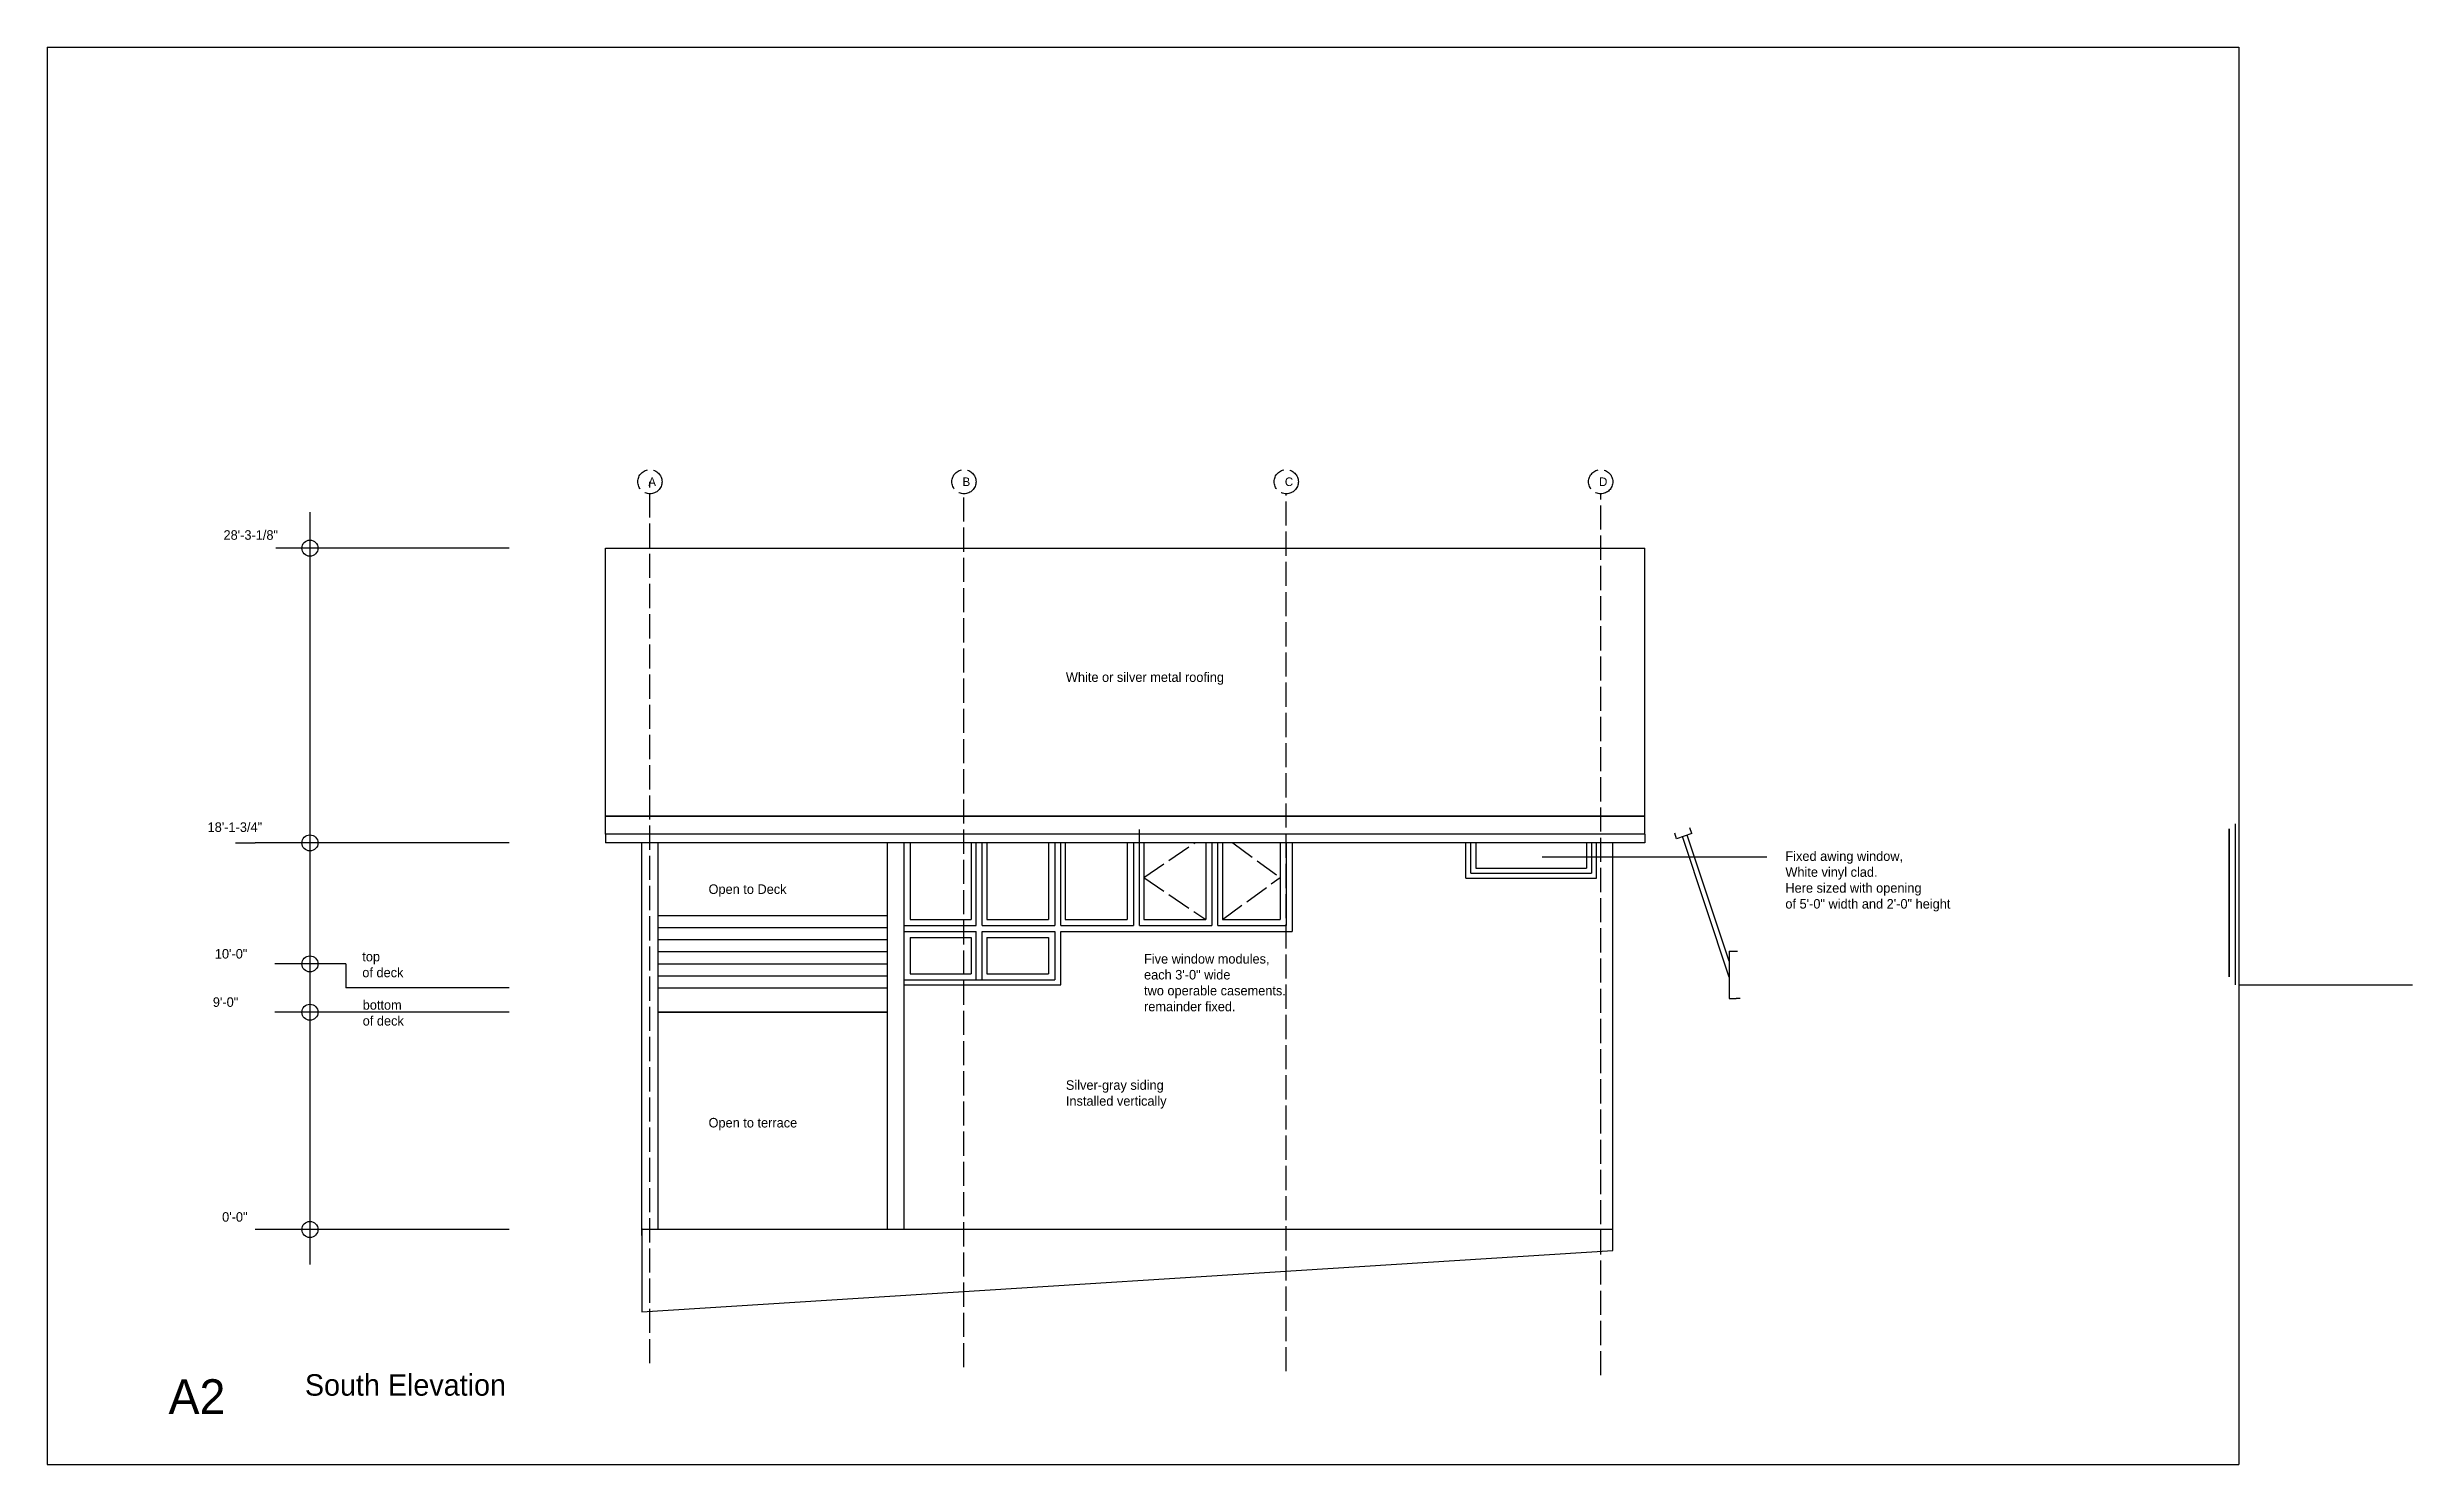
# Model space of a CAD drawing. Header units: inches. Extents: x -173 to 6851, y -308 to 3486.
# Drawn here: x 3365 to 4539, y -308 to 396 of the extents above; entities that cross this region are included whole.
import ezdxf

# ---------------------------------------------------------------- set-up
doc = ezdxf.new("R2010")
doc.units = ezdxf.units.IN
doc.header["$MEASUREMENT"] = 0
doc.linetypes.add('ACAD_ISO02W100', pattern=[15, 12, -3])
for name, color, linetype in [('const', 7, 'Continuous'), ('e1', 7, 'Continuous'), ('e2', 251, 'Continuous'), ('grid', 252, 'ACAD_ISO02W100'), ('millwork', 253, 'Continuous'), ('soffit', 253, 'ACAD_ISO02W100'), ('walls', 7, 'Continuous')]:
    doc.layers.add(name, color=color, linetype=linetype)

msp = doc.modelspace()

# ---------------------------------------------------------------- texts
at = {"layer": 'const', "attachment_point": 1}
for s, insert, char_height, width in [('A', (3663.5, 182.5), 4.26, 1625.197), ('B', (3819.5, 182.5), 4.26, 1625.197), ('C', (3979.5, 182.5), 4.26, 1625.197), ('D', (4135.5, 182.5), 4.26, 1625.197), ('28\'-3-1/8"', (3452.6, 156.3), 4.74, 1805.775), ('White or silver metal roofing', (3870.8, 85.7), 4.736, 1805.775), ('18\'-1-3/4"', (3444.7, 11.2), 4.74, 1805.775), ('Fixed awing window,^JWhite vinyl clad.^JHere sized with opening^Jof 5\'-0" width and 2\'-0" height', (4228, -3.2), 4.736, 1805.775), ('Open to Deck', (3693.4, -19.6), 4.736, 1805.775), ('10\'-0"', (3448.3, -51.7), 4.74, 1805.775), ('top^Jof deck', (3521.5, -53.1), 4.736, 1805.775), ('Five window modules,^Jeach 3\'-0" wide^Jtwo operable casements.^Jremainder fixed.', (3909.6, -54.2), 4.736, 1805.775), ('9\'-0"', (3447.3, -75.7), 4.74, 1805.775), ('bottom^Jof deck', (3521.7, -77.1), 4.736, 1805.775), ('Silver-gray siding^JInstalled vertically', (3870.8, -116.9), 4.736, 1805.775), ('Open to terrace', (3693.4, -135.6), 4.736, 1805.775), ('0\'-0"', (3451.9, -182.4), 4.74, 1805.775), ('A2', (3425.3, -265.4), 17.26, 6582.049), ('South Elevation', (3493, -262.9), 10.656, 4062.993)]:
    msp.add_mtext(s, dxfattribs=dict(at, insert=insert, char_height=char_height, width=width))

# ---------------------------------------------------------------- linework, layer by layer
for p, q in [((3365.1, 396.2), (3365.1, -307.8)), ((3365.1, 396.2), (4453.1, 396.2)), ((4453.1, 396.2), (4453.1, -307.8)), ((3660.3, -190.5), (3660.3, -194)), ((3365.1, -307.8), (4453.1, -307.8))]:
    msp.add_line(p, q)
at = {"layer": 'e1'}
for p, q in [((3642.3, 14.3), (4158.3, 14.3)), ((4158.3, 14.3), (3642.3, 14.3)), ((4158.3, 5.4), (3642.3, 5.4)), ((3642.3, 5.4), (3642.3, 1)), ((4158.3, 1), (3642.3, 1)), ((3668.3, 1), (3668.3, -191)), ((3782.3, -190.5), (3782.3, 1)), ((4158.3, 5.4), (4158.3, 1)), ((3668.3, -71), (3782.3, -71)), ((3668.3, -83.1), (3782.3, -83.1)), ((3660.3, -194), (3660.3, -231.9))]:
    msp.add_line(p, q, dxfattribs=at)
at = {"layer": 'e2'}
for p, q in [((3495.5, 165.2), (3495.5, -208.4)), ((3594.4, 147.4), (3478.5, 147.4)), ((3458.6, 1), (3468.3, 1)), ((3478, 1), (3468.3, 1)), ((3594.4, 1), (3478, 1)), ((3790.3, 1), (3790.3, -190.5)), ((3793.5, 1), (3793.5, -37)), ((3823.8, 1), (3823.8, -37)), ((3826.3, -40), (3826.3, 1)), ((3829.3, -40), (3829.3, 1)), ((3831.5, 1), (3831.5, -37)), ((3862.2, 1), (3862.2, -37)), ((3865.3, 1), (3865.3, -40)), ((3868.3, -40), (3868.3, 1)), ((3870.5, 1), (3870.5, -37)), ((3901.2, 1), (3901.2, -37)), ((3904.3, 1), (3904.3, -40)), ((3907.3, -40), (3907.3, 7.7)), ((3909.5, 1), (3909.5, -37)), ((3940.2, 1), (3940.2, -37)), ((3943.3, 1), (3943.3, -40)), ((3946.3, -40), (3946.3, 1)), ((3948.5, 1), (3948.5, -37)), ((3977.2, 1), (3977.2, -37)), ((3980.2, 1), (3980.2, -40)), ((3983.2, 1), (3983.2, -43)), ((4069.3, -16.5), (4069.3, 1)), ((4071.8, -14), (4071.8, 1)), ((4074.3, 1), (4074.3, -11.5)), ((4129.3, 1), (4129.3, -11.5)), ((4131.8, 1), (4131.8, -14)), ((4134.2, -16.5), (4134.2, 1)), ((4174, 3.1), (4173.1, 5.9)), ((4181.6, 5.6), (4174, 3.1)), ((4200.1, -65.7), (4176.9, 4.1)), ((4200.1, -57.8), (4179.2, 4.8)), ((4181.6, 5.6), (4180.6, 8.5)), ((4448.3, -65.5), (4448.3, 8)), ((4448.3, 8), (4448.3, -65.5)), ((4451.4, -69.5), (4451.4, 10.5)), ((4074.3, -11.5), (4129.3, -11.5)), ((4107.2, -5.9), (4218.8, -5.9)), ((4069.3, -16.5), (4134.2, -16.5)), ((4071.8, -14), (4131.8, -14)), ((3668.3, -35), (3782.3, -35)), ((3668.3, -41), (3782.3, -41)), ((3790.3, -40), (3826.3, -40)), ((3790.3, -43), (3826.3, -43)), ((3793.5, -37), (3823.8, -37)), ((3793.5, -46), (3793.5, -64)), ((3793.5, -46), (3823.8, -46)), ((3823.8, -46), (3823.8, -64)), ((3826.3, -67), (3826.3, -43)), ((3829.3, -40), (3865.3, -40)), ((3829.3, -67), (3829.3, -43)), ((3829.3, -43), (3865.3, -43)), ((3831.5, -37), (3862.2, -37)), ((3831.5, -46), (3831.5, -64)), ((3831.5, -46), (3862.2, -46)), ((3862.2, -46), (3862.2, -64)), ((3865.3, -43), (3865.3, -67)), ((3868.3, -40), (3904.3, -40)), ((3868.3, -69.5), (3868.3, -43)), ((3868.3, -43), (3983.2, -43)), ((3870.5, -37), (3901.2, -37)), ((3907.3, -40), (3943.3, -40)), ((3909.5, -37), (3940.2, -37)), ((3946.3, -40), (3980.2, -40)), ((3948.5, -37), (3977.2, -37)), ((3668.3, -47), (3782.3, -47)), ((3668.3, -53), (3782.3, -53)), ((3513.3, -59.1), (3478, -59.1)), ((3513.3, -59.1), (3513.3, -71)), ((3668.3, -59), (3782.3, -59)), ((3668.3, -65), (3782.3, -65)), ((3790.3, -67), (3865.3, -67)), ((3790.3, -69.5), (3868.3, -69.5)), ((3793.5, -64), (3823.8, -64)), ((3831.5, -64), (3862.2, -64)), ((4453.1, -69.5), (4539.4, -69.5)), ((3594.4, -71), (3513.3, -71)), ((4205.6, -76.2), (4203.6, -76.2)), ((3594.4, -83), (3478, -83)), ((3594.4, -191), (3468.3, -191)), ((3660.3, -190.5), (3660.3, -194))]:
    msp.add_line(p, q, dxfattribs=at)
for centre in [(3495.5, 147.4), (3495.5, 1), (3495.5, -59.1), (3495.5, -83.1), (3495.5, -191)]:
    msp.add_circle(centre, 4, dxfattribs=at)
at = {"layer": 'grid'}
for p, q in [((3664.3, -257.4), (3664.3, 180.4)), ((3820.2, -259.4), (3820.2, 174.4)), ((3980.2, -261.4), (3980.2, 174.4)), ((4136.3, -263.4), (4136.3, 174.4))]:
    msp.add_line(p, q, dxfattribs=at)
for centre in [(3664.3, 180.4), (3820.2, 180.4), (3980.2, 180.4), (4136.3, 180.4)]:
    msp.add_circle(centre, 6, dxfattribs=at)
at = {"layer": 'millwork'}
for p, q in [((4200.1, -52.8), (4200.1, -76.2)), ((4200.1, -52.8), (4204.2, -52.8)), ((4200.1, -76.2), (4203.6, -76.2))]:
    msp.add_line(p, q, dxfattribs=at)
at = {"layer": 'soffit'}
for p, q in [((3909.5, -16.2), (3934.8, 1)), ((3953.6, 1), (3977.2, -16.2)), ((3909.5, -16.2), (3940.2, -37)), ((3948.5, -37), (3977.2, -16.2))]:
    msp.add_line(p, q, dxfattribs=at)
at = {"layer": 'walls'}
for p, q in [((3642.3, 147.4), (4158.3, 147.4)), ((3642.3, 5.4), (3642.3, 147.4)), ((4158.3, 5.4), (4158.3, 147.4)), ((3660.3, -194), (3660.3, 1)), ((4142.3, -201.4), (4142.3, 1)), ((3782.3, -83), (3668.3, -83)), ((3782.3, -83), (3668.3, -83)), ((4142.3, -191), (3660.3, -191)), ((3660.3, -231.9), (4142.3, -201.4))]:
    msp.add_line(p, q, dxfattribs=at)

msp.set_redraw_order([(e.dxf.handle, doc.entitydb.next_handle()) for e in msp.query("TEXT MTEXT ATTDEF DIMENSION ARC_DIMENSION")])  # texts and dimensions are drawn at this point

doc.saveas('drawing.dxf')
